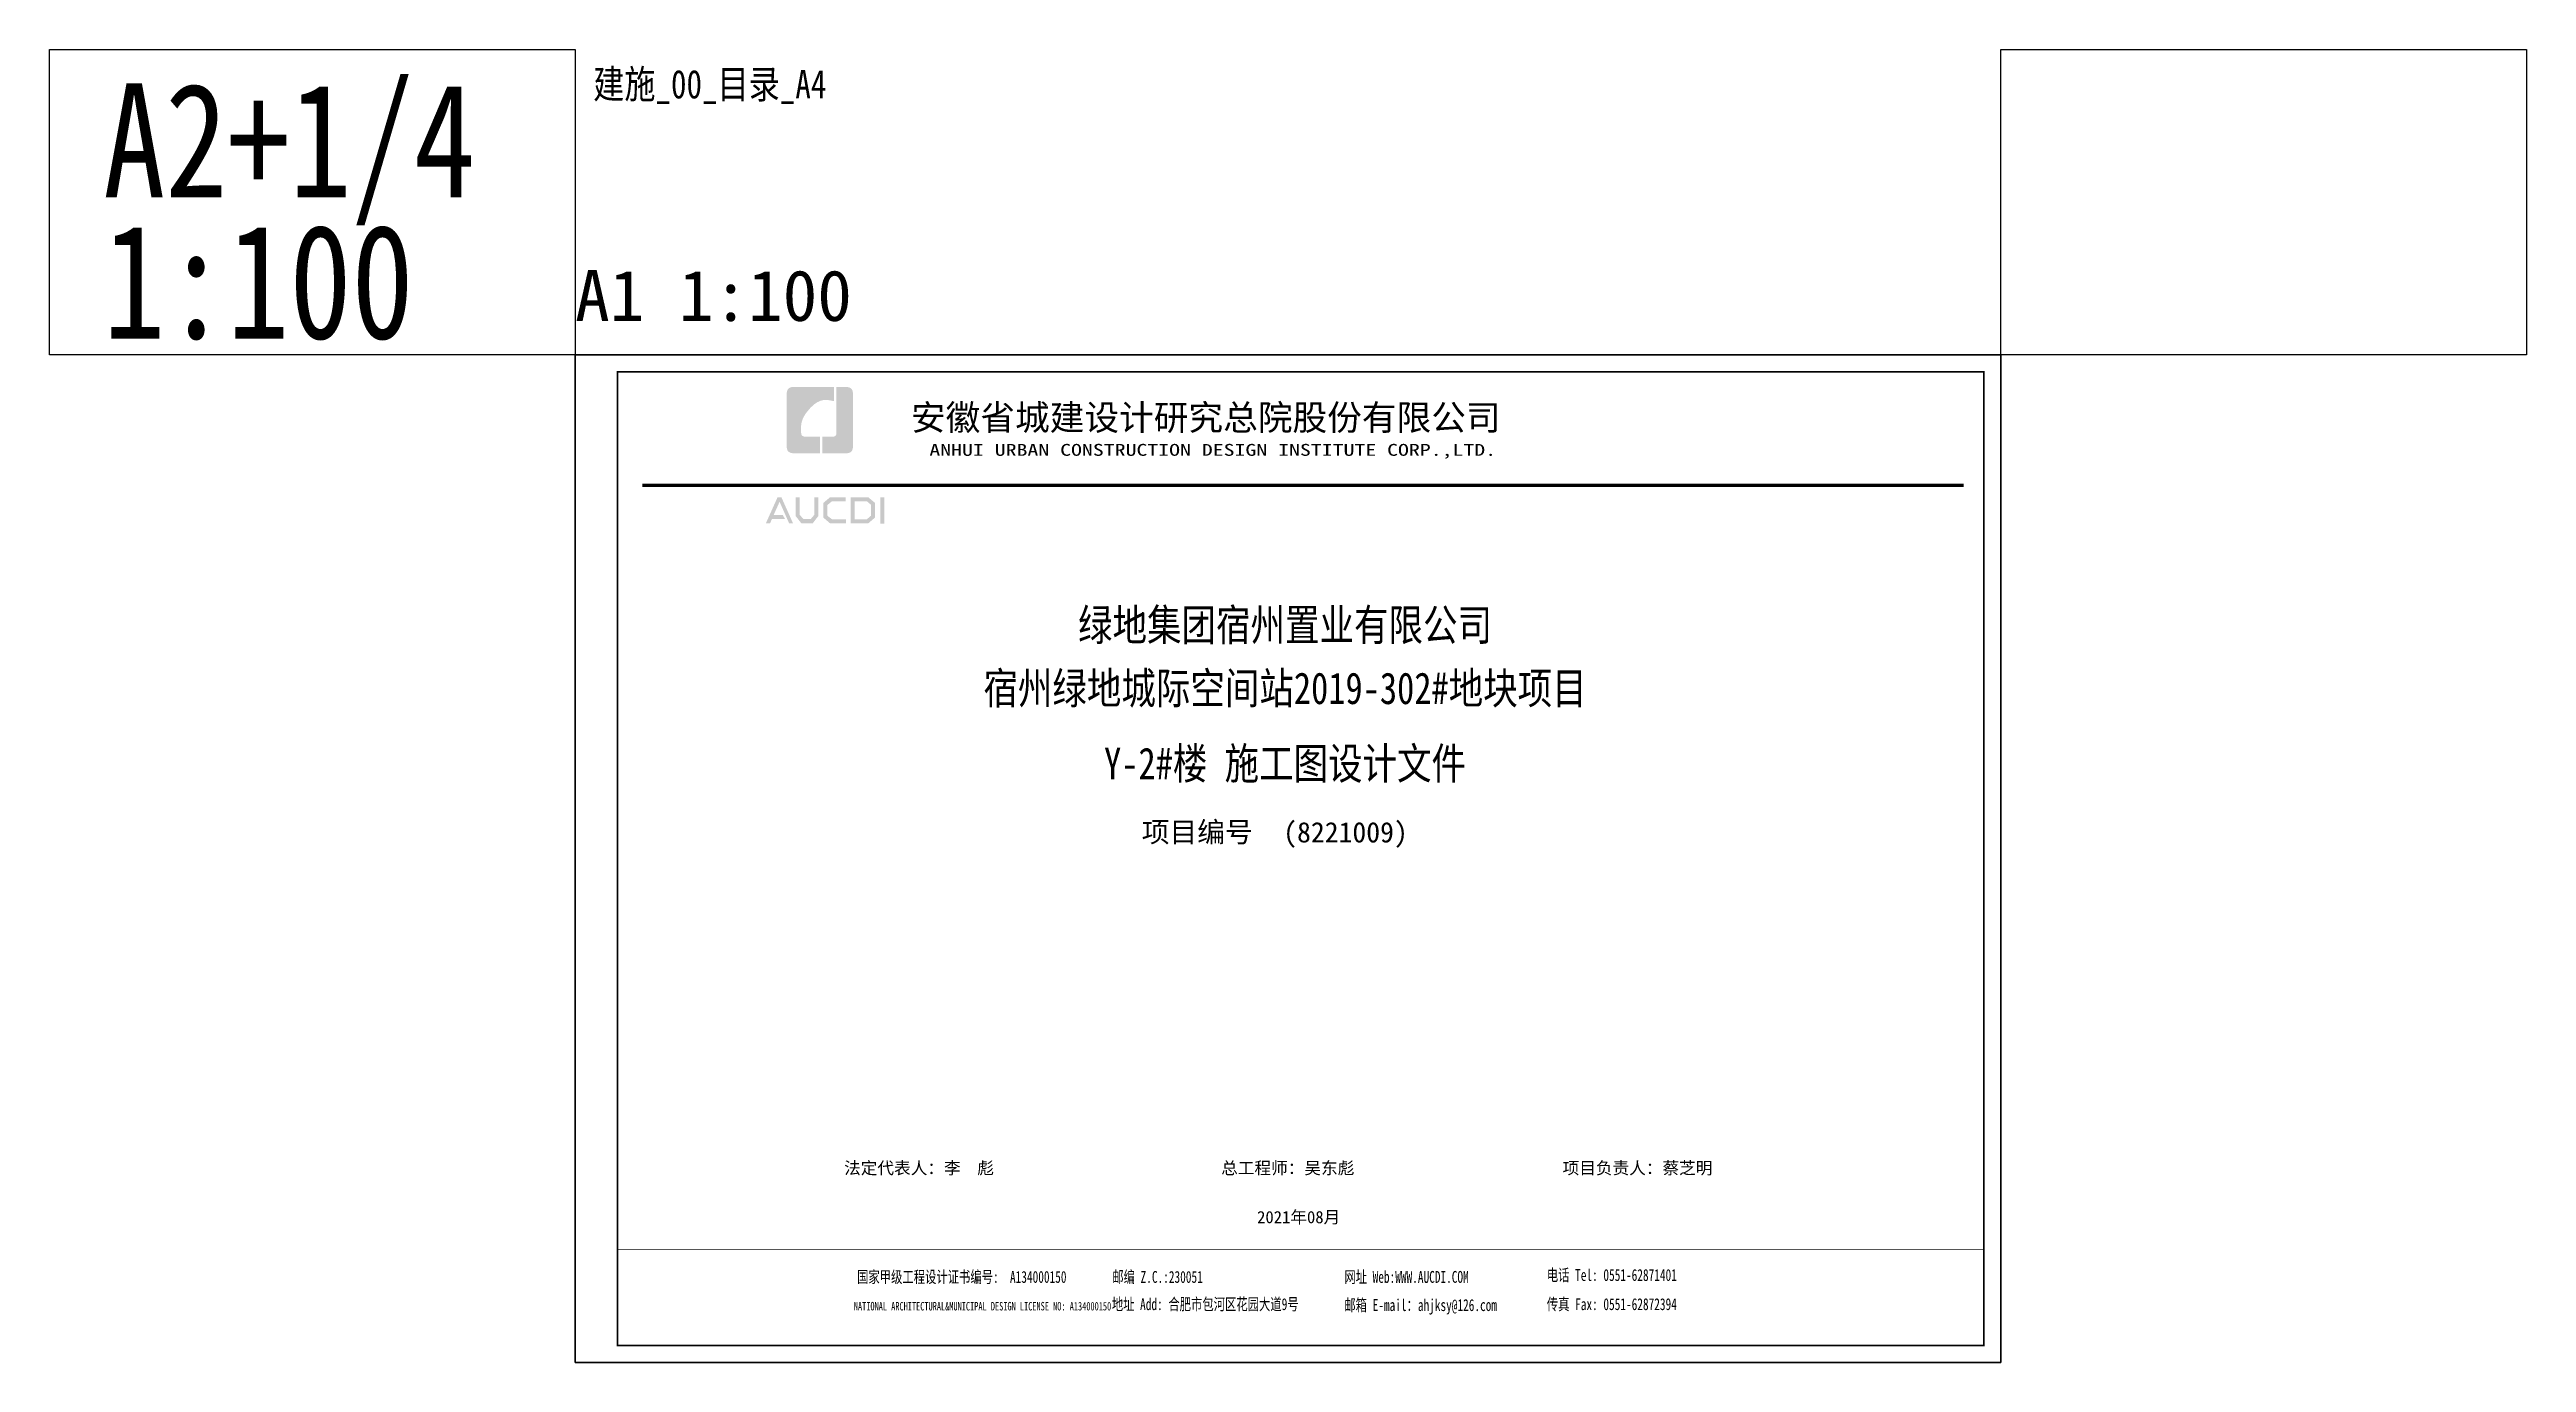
# Model space of a CAD drawing. Extents: x -518115 to 1124316, y -209821 to 1628073.
# Drawn here: x 782614 to 928714, y 1264232 to 1341632 of the extents above; entities that cross this region are included whole.
import ezdxf
from ezdxf.enums import TextEntityAlignment as Align

# ---------------------------------------------------------------- set-up
doc = ezdxf.new("R2010")
doc.units = 0
doc.header["$LTSCALE"] = 1000
doc.header["$MEASUREMENT"] = 0
for name, color, linetype in [('MC', 2, 'Continuous'), ('图框', 140, 'Continuous'), ('图签文字', 147, 'Continuous'), ('导图字', 7, 'Continuous')]:
    doc.layers.add(name, color=color, linetype=linetype)
doc.layers.add('yichutu', color=7, linetype='Continuous', true_color=0xffffff, plot=False)
doc.styles.add('-仿宋_GB2312', font='', dxfattribs={"width": 0.8})
doc.styles.add('-宋体', font='', dxfattribs={"width": 0.8})
doc.styles.add('_TCH_LABEL', font='')
doc.styles.add('HT', font='')
doc.styles.add('建筑图签-1', font='', dxfattribs={"width": 0.7})
doc.styles.add('黑体', font='')
doc.styles.get('-仿宋_GB2312').set_extended_font_data('SimSun')
doc.styles.get('-宋体').set_extended_font_data('SimSun')
doc.styles.get('_TCH_LABEL').set_extended_font_data('SimHei')
doc.styles.get('HT').set_extended_font_data('SimHei')
doc.styles.get('建筑图签-1').set_extended_font_data('SimHei')
doc.styles.get('黑体').set_extended_font_data('SimHei')

msp = doc.modelspace()

# ---------------------------------------------------------------- texts
at = {"layer": 'MC', "color": 7, "linetype": 'Continuous', "style": '-仿宋_GB2312', "width": 0.8}
msp.add_text('绿地集团宿州置业有限公司', height=1864.67, dxfattribs=at).set_placement((855489.7, 1306779.3), align=Align.CENTER)
at = {"layer": 'MC', "color": 3, "linetype": 'Continuous', "style": '-宋体', "width": 0.8}
msp.add_text('宿州绿地城际空间站2019-302#地块项目', height=1864.67, dxfattribs=at).set_placement((855489.7, 1303047.8), align=Align.CENTER)
at = {"layer": 'MC', "color": 1, "linetype": 'Continuous', "style": '-宋体', "width": 0.8}
msp.add_text('Y-2#楼 施工图设计文件', height=1864.67, dxfattribs=at).set_placement((855489.7, 1298612.6), align=Align.CENTER)
at = {"layer": '图框', "color": 2, "style": '黑体', "width": 0.8}
for s, p in [('A2+1/4', (785777.3, 1332914.8)), ('1:100', (785777.3, 1324588.7))]:
    msp.add_text(s, height=6729.45, dxfattribs=at).set_placement(p)
at = {"layer": '图签文字', "color": 7}
for s, height, style, p in [('安徽省城建设计研究总院股份有限公司', 1500, 'HT', (833423.5, 1319191.8)), ('法定代表人：李  彪', 720, '建筑图签-1', (829481, 1275334.6)), ('总工程师：吴东彪', 720, '建筑图签-1', (851721, 1275334.8)), ('项目负责人：蔡芝明', 720, '建筑图签-1', (871860.8, 1275334.6))]:
    msp.add_text(s, height=height, dxfattribs=dict(at, style=style)).set_placement(p)
at = {"layer": '图签文字', "color": 7, "linetype": 'Continuous', "style": '建筑图签-1', "width": 1.35}
msp.add_text('ANHUI URBAN CONSTRUCTION DESIGN INSTITUTE CORP.,LTD.', height=700, dxfattribs=at).set_placement((834510.4, 1317682.4))
at = {"layer": '图签文字', "color": 7, "style": '建筑图签-1'}
msp.add_text('项目编号 ', height=1200, dxfattribs=at).set_placement((850719.7, 1294903.6), align=Align.CENTER)
at = {"layer": '图签文字', "color": 6, "style": '建筑图签-1'}
msp.add_text('(8221009)', height=1200, dxfattribs=at).set_placement((855382.5, 1294889.3))
at = {"layer": '图签文字', "color": 3, "style": '建筑图签-1'}
msp.add_text('2021年08月', height=720, dxfattribs=at).set_placement((856293.7, 1272439.6), align=Align.CENTER)
at = {"layer": '图签文字', "color": 7, "style": '建筑图签-1'}
for s, height, width, p in [('国家甲级工程设计证书编号:  A134000150', 700, 0.7, (830245.4, 1268924.1)), ('邮编 Z.C.:230051', 700, 0.7, (845300.4, 1268924.1)), ('网址 Web:WWW.AUCDI.COM', 700, 0.7, (858986.5, 1268924.1)), ('电话 Tel: 0551-62871401', 700, 0.7, (870930.7, 1269035.7)), ('NATIONAL ARCHITECTURAL&MUNICIPAL DESIGN LICENSE NO: A134000150', 500, 0.6, (830053.8, 1267297.6)), ('地址 Add: 合肥市包河区花园大道9号', 700, 0.7, (845270.4, 1267317.5)), ('邮箱 E-mail：ahjksy@126.com', 700, 0.7, (858986.5, 1267263.4)), ('传真 Fax: 0551-62872394', 700, 0.7, (870930.7, 1267317.5))]:
    msp.add_text(s, height=height, dxfattribs=dict(at, width=width)).set_placement(p)
at = {"layer": '导图字', "color": 1, "style": '黑体', "width": 0.8}
msp.add_text('建施_00_目录_A4', height=1682.363, dxfattribs=at).set_placement((814682.8, 1338753.3))

# ---------------------------------------------------------------- blocks, each defined once
blk = doc.blocks.new('yct-841-594-84100-59399.9999999999-100-1000.0')
at = {"layer": 'yichutu', "color": 7, "true_color": 0xffffff}
blk.add_lwpolyline([(0, 0), (0, 59400), (84100, 59400), (84100, 0)], close=True, dxfattribs=at)
at = {"layer": 'yichutu', "color": 7, "true_color": 0xffffff, "style": '_TCH_LABEL'}
blk.add_text('A1 1:100', height=3000, dxfattribs=at).set_placement((0, 61400))
blk = doc.blocks.new('院标5')
h = blk.add_hatch(color=150)
h.dxf.hatch_style = 1
h.set_gradient(color1=(33, 113, 253), color2=(33, 113, 253), tint=1, name='INVCURVED')
edge = h.paths.add_edge_path()
edge.add_spline(control_points=[(145923, 117120), (145941, 117121), (145949, 117120), (145976, 117120), (145976, 117120), (145976, 117120), (146652, 117120), (146652, 117120), (146652, 117120), (146652, 117120), (146652, 116145), (146652, 116145), (146652, 116145), (146652, 116145), (145129, 116145), (145129, 116145), (145129, 116145), (144888, 116145), (144693, 116317), (144693, 116581), (144693, 116581), (144693, 116581), (144693, 119627), (144693, 119627), (144693, 119627), (144693, 119868), (144860, 120063), (145129, 120063), (145129, 120063), (145129, 120063), (147494, 120063), (147494, 120063), (147494, 120063), (147494, 120063), (147494, 119224), (147494, 119224), (147494, 119224), (147494, 119224), (146503, 119404), (145872, 118560), (145872, 118560), (145540, 118141), (145525, 117619), (145546, 117380), (145546, 117380), (145567, 117141), (145546, 117380), (145546, 117380), (145546, 117380), (145546, 117380), (145578, 117105), (145923, 117120)], knot_values=[0, 0, 0, 0, 0.0714286, 0.0714286, 0.0714286, 0.1071429, 0.1428571, 0.1428571, 0.1428571, 0.1785714, 0.2142857, 0.2142857, 0.2142857, 0.25, 0.2857143, 0.2857143, 0.2857143, 0.3214286, 0.3571429, 0.3571429, 0.3571429, 0.3928571, 0.4285714, 0.4285714, 0.4285714, 0.4642857, 0.5, 0.5, 0.5, 0.5357143, 0.5714286, 0.5714286, 0.5714286, 0.6071429, 0.6428571, 0.6428571, 0.6428571, 0.6785714, 0.7142857, 0.7142857, 0.7142857, 0.75, 0.7857143, 0.7857143, 0.7857143, 0.8214286, 0.8571429, 0.8571429, 0.8571429, 0.9285714, 1, 1, 1, 1], degree=3, periodic=0)
h = blk.add_hatch(color=150)
h.dxf.hatch_style = 1
h.set_gradient(color1=(33, 113, 253), color2=(33, 113, 253), tint=1, name='INVCURVED')
edge = h.paths.add_edge_path()
edge.add_spline(control_points=[(148609, 119627), (148609, 119627), (148609, 116581), (148609, 116581), (148609, 116581), (148609, 116326), (148442, 116145), (148173, 116145), (148173, 116145), (148173, 116145), (146793, 116145), (146793, 116145), (146793, 116145), (146793, 116145), (146793, 117120), (146793, 117120), (146793, 117120), (146793, 117120), (147400, 117120), (147400, 117120), (147400, 117120), (147526, 117120), (147628, 117221), (147628, 117347), (147628, 117347), (147628, 117347), (147628, 120063), (147628, 120063), (147628, 120063), (147628, 120063), (148173, 120063), (148173, 120063), (148173, 120063), (148418, 120063), (148609, 119902), (148609, 119627)], knot_values=[0, 0, 0, 0, 0.1, 0.1, 0.1, 0.15, 0.2, 0.2, 0.2, 0.25, 0.3, 0.3, 0.3, 0.35, 0.4, 0.4, 0.4, 0.45, 0.5, 0.5, 0.5, 0.55, 0.6, 0.6, 0.6, 0.65, 0.7, 0.7, 0.7, 0.75, 0.8, 0.8, 0.8, 0.9, 1, 1, 1, 1], degree=3, periodic=0)

# ---------------------------------------------------------------- hatches: boundary and pattern name
at = {"layer": '图签文字'}
h = msp.add_hatch(color=7, dxfattribs=at)
h.paths.add_polyline_path([(831608.9, 1315226.3), (831860.1, 1315226.3), (831860.1, 1313685.8), (831608.9, 1313685.8)])
h.paths.add_polyline_path([(830103.5, 1314993), (830103.5, 1313941.1), (830824.6, 1313941.1), (831073, 1314154.4), (831073, 1314791.7), (830832.1, 1314993)], flags=16)
h.paths.add_polyline_path([(829867.3, 1315229.2), (829867.3, 1313704.9), (830912.1, 1313704.9), (831309.1, 1314045.9), (831309.1, 1314902), (830917.8, 1315229.2)])
h.paths.add_polyline_path([(829581.6, 1315236.5), (829581.6, 1315005.9), (828767.4, 1315005.9), (828501.7, 1314784), (828501.7, 1314144.4), (828767.4, 1313939.9), (829585.9, 1313939.9), (829585.9, 1313696.3), (828658.5, 1313696.3), (828253.6, 1314044.3), (828253.6, 1314901.5), (828649.8, 1315236.5)])
h.paths.add_polyline_path([(826615.7, 1315232.9), (826856.9, 1315232.9), (826856.9, 1314211.6), (827085, 1313948.6), (827506.1, 1313948.6), (827734.2, 1314211.6), (827734.2, 1315232.9), (827962.3, 1315232.9), (827962.3, 1314137.1), (827633.3, 1313703.2), (826957.8, 1313703.2), (826615.7, 1314141.5)])
h.paths.add_polyline_path([(825552, 1315230.2), (825786, 1315230.2), (826469.9, 1313701.6), (826238.6, 1313701.6), (825675.7, 1314969.9), (825325.4, 1314193.3), (825868.6, 1314193.3), (825989.7, 1313963), (825227.8, 1313963), (825110.5, 1313697.4), (824864.4, 1313697.4)])

# ---------------------------------------------------------------- linework, layer by layer
at = {"layer": '图框', "color": 2}
for points in [[(813614.1, 1323632.1), (782614.1, 1323632.1), (782614.1, 1341632.1), (813614.1, 1341632.1)], [(928714.1, 1323632.1), (897714.1, 1323632.1), (897714.1, 1341632.1), (928714.1, 1341632.1)]]:
    msp.add_lwpolyline(points, close=True, dxfattribs=at)
at = {"layer": '图框'}
msp.add_lwpolyline([(813614.1, 1264232.1), (897714.1, 1264232.1), (897714.1, 1323632.1), (813614.1, 1323632.1)], close=True, dxfattribs=at)
at = {"layer": '图框', "const_width": 100}
msp.add_lwpolyline([(896714.1, 1265232.1), (896714.1, 1322632.1), (816114.1, 1322632.1), (816114.1, 1265232.1)], close=True, dxfattribs=at)
at = {"layer": '图框'}
for points, const_width in [([(817583, 1315933.9), (895517.8, 1315933.9)], 200), ([(816114.1, 1270882.8), (896714.1, 1270882.8)], 39.6)]:
    msp.add_lwpolyline(points, dxfattribs=dict(at, const_width=const_width))

# ---------------------------------------------------------------- block references
msp.add_blockref('院标5', (681398.2, 1201681.7))
at = {"layer": 'yichutu'}
msp.add_blockref('yct-841-594-84100-59399.9999999999-100-1000.0', (813614.1, 1264232.1), dxfattribs=at)

msp.set_redraw_order([(e.dxf.handle, doc.entitydb.next_handle()) for e in msp.query("TEXT MTEXT ATTDEF DIMENSION ARC_DIMENSION")])  # texts and dimensions are drawn at this point

doc.saveas('drawing.dxf')
